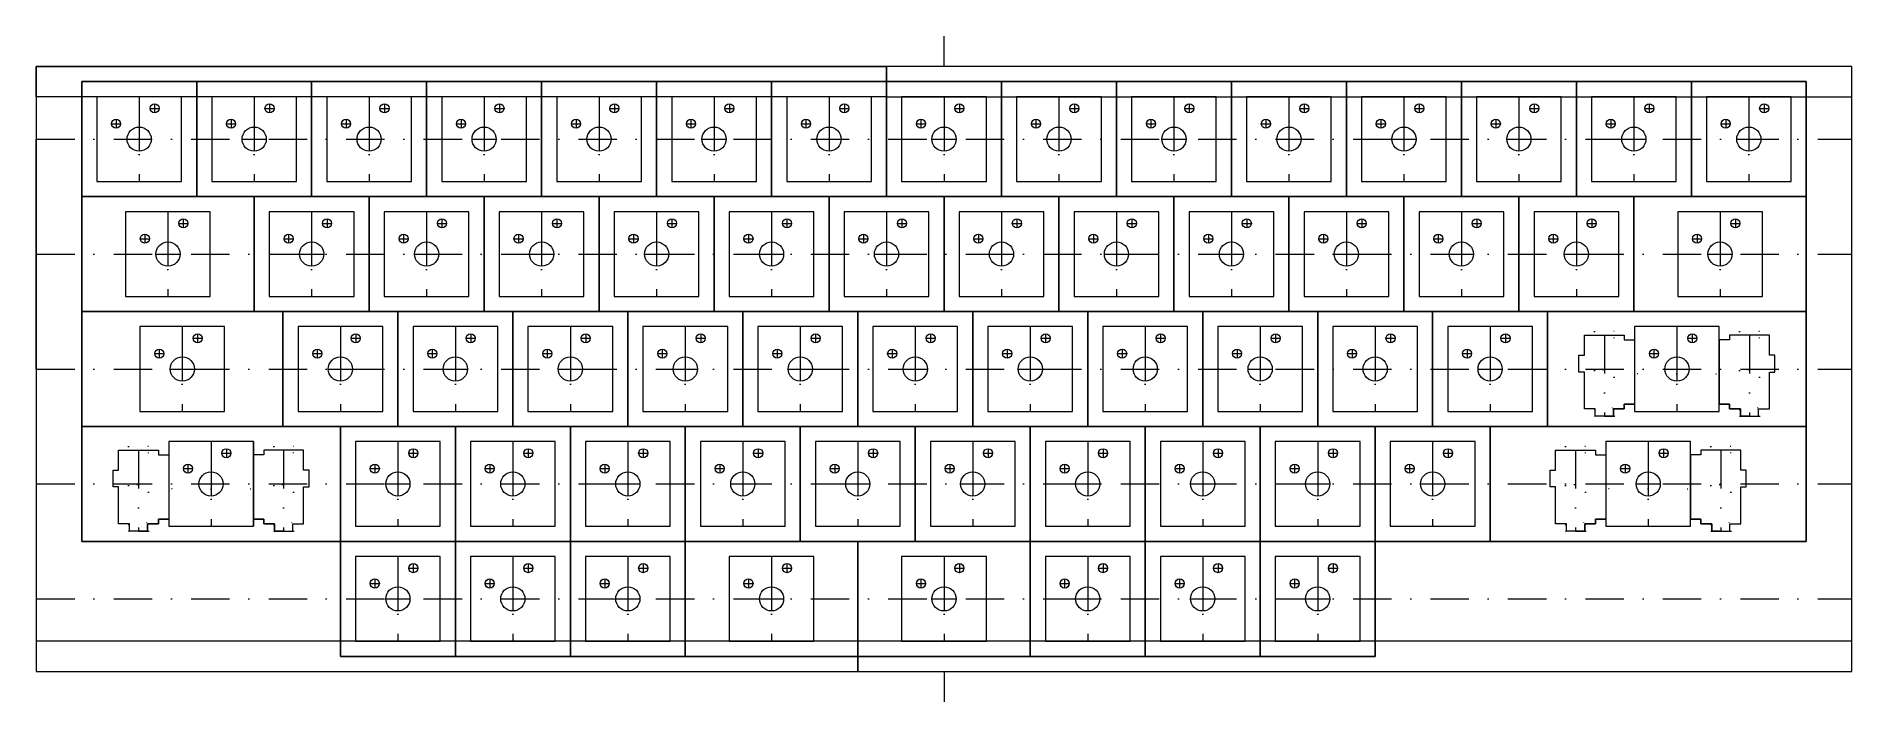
# Model space of a CAD drawing. Header units: millimetres. Extents: x 0 to 300, y -105 to 5.
import ezdxf

# ---------------------------------------------------------------- set-up
doc = ezdxf.new("R2010")
doc.units = ezdxf.units.MM
doc.linetypes.add('DASHDOT2', pattern=[12.7, 6.35, -3.175, 0, -3.175])
doc.linetypes.add('DOT', pattern=[6.35, 0, -6.35])
doc.layers.get('0').update_dxf_attribs({"linetype": 'CONTINUOUS', "lineweight": 25, "true_color": 0xffffff})
for name, color, linetype, lineweight, true_color in [('board_left', 7, 'CONTINUOUS', 13, 0xffffff), ('board_right', 7, 'CONTINUOUS', 13, 0x000000), ('keycap', 2, 'CONTINUOUS', 25, 0xffff00), ('stabilizer_cherry', 7, 'CONTINUOUS', 13, 0x000000), ('stabilizer_costar', 7, 'DOT', 5, 0x000000), ('work', 7, 'CONTINUOUS', 13, 0x000000)]:
    doc.layers.add(name, color=color, linetype=linetype, lineweight=lineweight, true_color=true_color)

msp = doc.modelspace()

# ---------------------------------------------------------------- linework, layer by layer
at = {"lineweight": 13}
for p, q in [((300, 0), (0, 0)), ((0, 0), (0, -100)), ((140.5, -12), (140.5, 0)), ((300, -100), (300, 0)), ((10, -5), (10, -19)), ((24, -5), (10, -5)), ((24, -19), (24, -5)), ((43, -5), (29, -5)), ((29, -5), (29, -19)), ((43, -19), (43, -5)), ((62, -5), (48, -5)), ((48, -5), (48, -19)), ((62, -19), (62, -5)), ((81, -5), (67, -5)), ((67, -5), (67, -19)), ((81, -19), (81, -5)), ((100, -5), (86, -5)), ((86, -5), (86, -19)), ((100, -19), (100, -5)), ((119, -5), (105, -5)), ((105, -5), (105, -19)), ((119, -19), (119, -5)), ((138, -5), (124, -5)), ((124, -5), (124, -19)), ((138, -19), (138, -5)), ((157, -5), (143, -5)), ((143, -5), (143, -19)), ((157, -19), (157, -5)), ((176, -5), (162, -5)), ((162, -5), (162, -19)), ((176, -19), (176, -5)), ((195, -5), (181, -5)), ((181, -5), (181, -19)), ((195, -19), (195, -5)), ((214, -5), (200, -5)), ((200, -5), (200, -19)), ((214, -19), (214, -5)), ((233, -5), (219, -5)), ((219, -5), (219, -19)), ((233, -19), (233, -5)), ((252, -5), (238, -5)), ((238, -5), (238, -19)), ((252, -19), (252, -5)), ((271, -5), (257, -5)), ((257, -5), (257, -19)), ((271, -19), (271, -5)), ((290, -5), (276, -5)), ((276, -5), (276, -19)), ((290, -19), (290, -5)), ((0, -31), (0, -12)), ((140.5, -12), (140.5, -21.5)), ((10, -19), (24, -19)), ((29, -19), (43, -19)), ((48, -19), (62, -19)), ((67, -19), (81, -19)), ((86, -19), (100, -19)), ((105, -19), (119, -19)), ((124, -19), (138, -19)), ((143, -19), (157, -19)), ((162, -19), (176, -19)), ((181, -19), (195, -19)), ((200, -19), (214, -19)), ((219, -19), (233, -19)), ((238, -19), (252, -19)), ((257, -19), (271, -19)), ((276, -19), (290, -19)), ((28.75, -24), (14.75, -24)), ((14.75, -24), (14.75, -38)), ((28.75, -38), (28.75, -24)), ((38.5, -24), (38.5, -38)), ((52.5, -24), (38.5, -24)), ((52.5, -38), (52.5, -24)), ((71.5, -24), (57.5, -24)), ((57.5, -24), (57.5, -38)), ((71.5, -38), (71.5, -24)), ((90.5, -24), (76.5, -24)), ((76.5, -24), (76.5, -38)), ((90.5, -38), (90.5, -24)), ((109.5, -24), (95.5, -24)), ((95.5, -24), (95.5, -38)), ((109.5, -38), (109.5, -24)), ((128.5, -24), (114.5, -24)), ((114.5, -24), (114.5, -38)), ((128.5, -38), (128.5, -24)), ((131, -21.5), (140.5, -21.5)), ((131, -21.5), (131, -31)), ((147.5, -24), (133.5, -24)), ((133.5, -24), (133.5, -38)), ((147.5, -38), (147.5, -24)), ((166.5, -24), (152.5, -24)), ((152.5, -24), (152.5, -38)), ((166.5, -38), (166.5, -24)), ((185.5, -24), (171.5, -24)), ((171.5, -24), (171.5, -38)), ((185.5, -38), (185.5, -24)), ((204.5, -24), (190.5, -24)), ((190.5, -24), (190.5, -38)), ((204.5, -38), (204.5, -24)), ((223.5, -24), (209.5, -24)), ((209.5, -24), (209.5, -38)), ((223.5, -38), (223.5, -24)), ((242.5, -24), (228.5, -24)), ((228.5, -24), (228.5, -38)), ((242.5, -38), (242.5, -24)), ((261.5, -24), (247.5, -24)), ((247.5, -24), (247.5, -38)), ((261.5, -38), (261.5, -24)), ((271.25, -24), (271.25, -38)), ((285.25, -24), (271.25, -24)), ((285.25, -38), (285.25, -24)), ((0, -50), (0, -31)), ((131, -31), (131, -40.5)), ((14.75, -38), (28.75, -38)), ((38.5, -38), (52.5, -38)), ((57.5, -38), (71.5, -38)), ((76.5, -38), (90.5, -38)), ((95.5, -38), (109.5, -38)), ((114.5, -38), (128.5, -38)), ((133.5, -38), (147.5, -38)), ((152.5, -38), (166.5, -38)), ((171.5, -38), (185.5, -38)), ((190.5, -38), (204.5, -38)), ((209.5, -38), (223.5, -38)), ((228.5, -38), (242.5, -38)), ((247.5, -38), (261.5, -38)), ((271.25, -38), (285.25, -38)), ((131, -40.5), (135.75, -40.5)), ((135.75, -40.5), (135.75, -50)), ((17.125, -43), (17.125, -57)), ((31.125, -43), (17.125, -43)), ((31.125, -57), (31.125, -43)), ((57.25, -43), (43.25, -43)), ((43.25, -43), (43.25, -57)), ((57.25, -57), (57.25, -43)), ((76.25, -43), (62.25, -43)), ((62.25, -43), (62.25, -57)), ((76.25, -57), (76.25, -43)), ((95.25, -43), (81.25, -43)), ((81.25, -43), (81.25, -57)), ((95.25, -57), (95.25, -43)), ((114.25, -43), (100.25, -43)), ((100.25, -43), (100.25, -57)), ((114.25, -57), (114.25, -43)), ((133.25, -43), (119.25, -43)), ((119.25, -43), (119.25, -57)), ((133.25, -57), (133.25, -43)), ((152.25, -43), (138.25, -43)), ((138.25, -43), (138.25, -57)), ((152.25, -57), (152.25, -43)), ((171.25, -43), (157.25, -43)), ((157.25, -43), (157.25, -57)), ((171.25, -57), (171.25, -43)), ((190.25, -43), (176.25, -43)), ((176.25, -43), (176.25, -57)), ((190.25, -57), (190.25, -43)), ((209.25, -43), (195.25, -43)), ((195.25, -43), (195.25, -57)), ((209.25, -57), (209.25, -43)), ((228.25, -43), (214.25, -43)), ((214.25, -43), (214.25, -57)), ((228.25, -57), (228.25, -43)), ((247.25, -43), (233.25, -43)), ((233.25, -43), (233.25, -57)), ((247.25, -57), (247.25, -43)), ((264.125, -43), (264.125, -57)), ((278.125, -43), (264.125, -43)), ((278.125, -57), (278.125, -43)), ((0, -50), (0, -69)), ((135.75, -50), (135.75, -59.5)), ((17.125, -57), (31.125, -57)), ((43.25, -57), (57.25, -57)), ((62.25, -57), (76.25, -57)), ((81.25, -57), (95.25, -57)), ((100.25, -57), (114.25, -57)), ((119.25, -57), (133.25, -57)), ((138.25, -57), (152.25, -57)), ((157.25, -57), (171.25, -57)), ((176.25, -57), (190.25, -57)), ((195.25, -57), (209.25, -57)), ((214.25, -57), (228.25, -57)), ((233.25, -57), (247.25, -57)), ((135.75, -59.5), (145.25, -59.5)), ((145.25, -59.5), (145.25, -69)), ((264.125, -57), (278.125, -57)), ((21.875, -62), (21.875, -76)), ((35.875, -62), (21.875, -62)), ((35.875, -76), (35.875, -62)), ((66.75, -62), (52.75, -62)), ((52.75, -62), (52.75, -76)), ((66.75, -76), (66.75, -62)), ((85.75, -62), (71.75, -62)), ((71.75, -62), (71.75, -76)), ((85.75, -76), (85.75, -62)), ((104.75, -62), (90.75, -62)), ((90.75, -62), (90.75, -76)), ((104.75, -76), (104.75, -62)), ((123.75, -62), (109.75, -62)), ((109.75, -62), (109.75, -76)), ((123.75, -76), (123.75, -62)), ((142.75, -62), (128.75, -62)), ((128.75, -62), (128.75, -76)), ((142.75, -76), (142.75, -62)), ((161.75, -62), (147.75, -62)), ((147.75, -62), (147.75, -76)), ((161.75, -76), (161.75, -62)), ((180.75, -62), (166.75, -62)), ((166.75, -62), (166.75, -76)), ((180.75, -76), (180.75, -62)), ((199.75, -62), (185.75, -62)), ((185.75, -62), (185.75, -76)), ((199.75, -76), (199.75, -62)), ((218.75, -62), (204.75, -62)), ((204.75, -62), (204.75, -76)), ((218.75, -76), (218.75, -62)), ((237.75, -62), (223.75, -62)), ((223.75, -62), (223.75, -76)), ((237.75, -76), (237.75, -62)), ((259.375, -62), (259.375, -76)), ((273.375, -62), (259.375, -62)), ((273.375, -76), (273.375, -62)), ((0, -69), (0, -88)), ((145.25, -69), (145.25, -78.5)), ((21.875, -76), (35.875, -76)), ((52.75, -76), (66.75, -76)), ((71.75, -76), (85.75, -76)), ((90.75, -76), (104.75, -76)), ((109.75, -76), (123.75, -76)), ((128.75, -76), (142.75, -76)), ((147.75, -76), (161.75, -76)), ((166.75, -76), (180.75, -76)), ((185.75, -76), (199.75, -76)), ((204.75, -76), (218.75, -76)), ((223.75, -76), (237.75, -76)), ((259.375, -76), (273.375, -76)), ((66.75, -81), (52.75, -81)), ((52.75, -81), (52.75, -95)), ((66.75, -95), (66.75, -81)), ((85.75, -81), (71.75, -81)), ((71.75, -81), (71.75, -95)), ((85.75, -95), (85.75, -81)), ((90.75, -81), (90.75, -95)), ((104.75, -81), (90.75, -81)), ((104.75, -95), (104.75, -81)), ((114.5, -81), (114.5, -95)), ((128.5, -81), (114.5, -81)), ((128.5, -95), (128.5, -81)), ((135.75, -78.5), (145.25, -78.5)), ((135.75, -88), (135.75, -78.5)), ((157, -81), (143, -81)), ((143, -81), (143, -95)), ((157, -95), (157, -81)), ((166.75, -81), (166.75, -95)), ((180.75, -81), (166.75, -81)), ((180.75, -95), (180.75, -81)), ((199.75, -81), (185.75, -81)), ((185.75, -81), (185.75, -95)), ((199.75, -95), (199.75, -81)), ((218.75, -81), (204.75, -81)), ((204.75, -81), (204.75, -95)), ((218.75, -95), (218.75, -81)), ((135.75, -88), (135.75, -100)), ((52.75, -95), (66.75, -95)), ((71.75, -95), (85.75, -95)), ((90.75, -95), (104.75, -95)), ((114.5, -95), (128.5, -95)), ((143, -95), (157, -95)), ((166.75, -95), (180.75, -95)), ((185.75, -95), (199.75, -95)), ((204.75, -95), (218.75, -95)), ((0, -100), (300, -100))]:
    msp.add_line(p, q, dxfattribs=at)
at = {"linetype": 'DASHDOT2', "lineweight": 13}
for p, q in [((17, -5), (17, -19)), ((36, -5), (36, -19)), ((55, -5), (55, -19)), ((74, -5), (74, -19)), ((93, -5), (93, -19)), ((112, -5), (112, -19)), ((131, -5), (131, -19)), ((150, -5), (150, -19)), ((169, -5), (169, -19)), ((188, -5), (188, -19)), ((207, -5), (207, -19)), ((226, -5), (226, -19)), ((245, -5), (245, -19)), ((264, -5), (264, -19)), ((283, -5), (283, -19)), ((0, -12), (300, -12)), ((21.75, -24), (21.75, -38)), ((45.5, -24), (45.5, -38)), ((64.5, -24), (64.5, -38)), ((83.5, -24), (83.5, -38)), ((102.5, -24), (102.5, -38)), ((121.5, -24), (121.5, -38)), ((140.5, -24), (140.5, -38)), ((159.5, -24), (159.5, -38)), ((178.5, -24), (178.5, -38)), ((197.5, -24), (197.5, -38)), ((216.5, -24), (216.5, -38)), ((235.5, -24), (235.5, -38)), ((254.5, -24), (254.5, -38)), ((278.25, -24), (278.25, -38)), ((0, -31), (300, -31)), ((24.125, -43), (24.125, -57)), ((50.25, -43), (50.25, -57)), ((69.25, -43), (69.25, -57)), ((88.25, -43), (88.25, -57)), ((107.25, -43), (107.25, -57)), ((126.25, -43), (126.25, -57)), ((145.25, -43), (145.25, -57)), ((164.25, -43), (164.25, -57)), ((183.25, -43), (183.25, -57)), ((202.25, -43), (202.25, -57)), ((221.25, -43), (221.25, -57)), ((240.25, -43), (240.25, -57)), ((271.125, -43), (271.125, -57)), ((0, -50), (300, -50)), ((28.875, -62), (28.875, -76)), ((59.75, -62), (59.75, -76)), ((78.75, -62), (78.75, -76)), ((97.75, -62), (97.75, -76)), ((116.75, -62), (116.75, -76)), ((135.75, -62), (135.75, -76)), ((154.75, -62), (154.75, -76)), ((173.75, -62), (173.75, -76)), ((192.75, -62), (192.75, -76)), ((211.75, -62), (211.75, -76)), ((230.75, -62), (230.75, -76)), ((266.375, -62), (266.375, -76)), ((0, -69), (300, -69)), ((59.75, -81), (59.75, -95)), ((78.75, -81), (78.75, -95)), ((97.75, -81), (97.75, -95)), ((121.5, -81), (121.5, -95)), ((150, -81), (150, -95)), ((173.75, -81), (173.75, -95)), ((192.75, -81), (192.75, -95)), ((211.75, -81), (211.75, -95)), ((0, -88), (300, -88))]:
    msp.add_line(p, q, dxfattribs=at)
at = {"layer": 'board_left'}
for p, q in [((0, 0), (140.5, 0)), ((0, -5), (0, 0)), ((140.5, 0), (140.5, -5)), ((140.5, -5), (0, -5)), ((0, -5), (0, -95)), ((24, -5), (10, -5)), ((10, -5), (10, -19)), ((24, -19), (24, -5)), ((43, -5), (29, -5)), ((29, -5), (29, -19)), ((43, -19), (43, -5)), ((62, -5), (48, -5)), ((48, -5), (48, -19)), ((62, -19), (62, -5)), ((81, -5), (67, -5)), ((67, -5), (67, -19)), ((81, -19), (81, -5)), ((100, -5), (86, -5)), ((86, -5), (86, -19)), ((100, -19), (100, -5)), ((119, -5), (105, -5)), ((105, -5), (105, -19)), ((119, -19), (119, -5)), ((138, -5), (124, -5)), ((124, -5), (124, -19)), ((138, -19), (138, -5)), ((140.5, -5), (140.5, -21.5)), ((13.19, -8.71), (13.19, -10.21)), ((18.79, -6.92), (20.29, -6.92)), ((19.54, -6.17), (19.54, -7.67)), ((32.19, -8.71), (32.19, -10.21)), ((37.79, -6.92), (39.29, -6.92)), ((38.54, -6.17), (38.54, -7.67)), ((51.19, -8.71), (51.19, -10.21)), ((56.79, -6.92), (58.29, -6.92)), ((57.54, -6.17), (57.54, -7.67)), ((70.19, -8.71), (70.19, -10.21)), ((75.79, -6.92), (77.29, -6.92)), ((76.54, -6.17), (76.54, -7.67)), ((89.19, -8.71), (89.19, -10.21)), ((94.79, -6.92), (96.29, -6.92)), ((95.54, -6.17), (95.54, -7.67)), ((108.19, -8.71), (108.19, -10.21)), ((113.79, -6.92), (115.29, -6.92)), ((114.54, -6.17), (114.54, -7.67)), ((127.19, -8.71), (127.19, -10.21)), ((132.79, -6.92), (134.29, -6.92)), ((133.54, -6.17), (133.54, -7.67)), ((12.44, -9.46), (13.94, -9.46)), ((15, -12), (19, -12)), ((17, -10), (17, -14)), ((31.44, -9.46), (32.94, -9.46)), ((34, -12), (38, -12)), ((36, -10), (36, -14)), ((50.44, -9.46), (51.94, -9.46)), ((53, -12), (57, -12)), ((55, -10), (55, -14)), ((69.44, -9.46), (70.94, -9.46)), ((72, -12), (76, -12)), ((74, -10), (74, -14)), ((88.44, -9.46), (89.94, -9.46)), ((91, -12), (95, -12)), ((93, -10), (93, -14)), ((107.44, -9.46), (108.94, -9.46)), ((110, -12), (114, -12)), ((112, -10), (112, -14)), ((126.44, -9.46), (127.94, -9.46)), ((129, -12), (133, -12)), ((131, -10), (131, -14)), ((10, -19), (24, -19)), ((29, -19), (43, -19)), ((48, -19), (62, -19)), ((67, -19), (81, -19)), ((86, -19), (100, -19)), ((105, -19), (119, -19)), ((124, -19), (138, -19)), ((28.75, -24), (14.75, -24)), ((14.75, -24), (14.75, -38)), ((28.75, -38), (28.75, -24)), ((52.5, -24), (38.5, -24)), ((38.5, -24), (38.5, -38)), ((52.5, -38), (52.5, -24)), ((71.5, -24), (57.5, -24)), ((57.5, -24), (57.5, -38)), ((71.5, -38), (71.5, -24)), ((90.5, -24), (76.5, -24)), ((76.5, -24), (76.5, -38)), ((90.5, -38), (90.5, -24)), ((109.5, -24), (95.5, -24)), ((95.5, -24), (95.5, -38)), ((109.5, -38), (109.5, -24)), ((128.5, -24), (114.5, -24)), ((114.5, -24), (114.5, -38)), ((128.5, -38), (128.5, -24)), ((140.5, -21.5), (131, -21.5)), ((131, -21.5), (131, -40.5)), ((23.54, -25.92), (25.04, -25.92)), ((24.29, -25.17), (24.29, -26.67)), ((47.29, -25.92), (48.79, -25.92)), ((48.04, -25.17), (48.04, -26.67)), ((66.29, -25.92), (67.79, -25.92)), ((67.04, -25.17), (67.04, -26.67)), ((85.29, -25.92), (86.79, -25.92)), ((86.04, -25.17), (86.04, -26.67)), ((104.29, -25.92), (105.79, -25.92)), ((105.04, -25.17), (105.04, -26.67)), ((123.29, -25.92), (124.79, -25.92)), ((124.04, -25.17), (124.04, -26.67)), ((17.19, -28.46), (18.69, -28.46)), ((17.94, -27.71), (17.94, -29.21)), ((21.75, -29), (21.75, -33)), ((40.94, -28.46), (42.44, -28.46)), ((41.69, -27.71), (41.69, -29.21)), ((45.5, -29), (45.5, -33)), ((59.94, -28.46), (61.44, -28.46)), ((60.69, -27.71), (60.69, -29.21)), ((64.5, -29), (64.5, -33)), ((78.94, -28.46), (80.44, -28.46)), ((79.69, -27.71), (79.69, -29.21)), ((83.5, -29), (83.5, -33)), ((97.94, -28.46), (99.44, -28.46)), ((98.69, -27.71), (98.69, -29.21)), ((102.5, -29), (102.5, -33)), ((116.94, -28.46), (118.44, -28.46)), ((117.69, -27.71), (117.69, -29.21)), ((121.5, -29), (121.5, -33)), ((19.75, -31), (23.75, -31)), ((43.5, -31), (47.5, -31)), ((62.5, -31), (66.5, -31)), ((81.5, -31), (85.5, -31)), ((100.5, -31), (104.5, -31)), ((119.5, -31), (123.5, -31)), ((14.75, -38), (28.75, -38)), ((38.5, -38), (52.5, -38)), ((57.5, -38), (71.5, -38)), ((76.5, -38), (90.5, -38)), ((95.5, -38), (109.5, -38)), ((114.5, -38), (128.5, -38)), ((131, -40.5), (135.75, -40.5)), ((135.75, -40.5), (135.75, -59.5)), ((31.125, -43), (17.125, -43)), ((17.125, -43), (17.125, -57)), ((25.915, -44.92), (27.415, -44.92)), ((26.665, -44.17), (26.665, -45.67)), ((31.125, -57), (31.125, -43)), ((57.25, -43), (43.25, -43)), ((43.25, -43), (43.25, -57)), ((52.04, -44.92), (53.54, -44.92)), ((52.79, -44.17), (52.79, -45.67)), ((57.25, -57), (57.25, -43)), ((76.25, -43), (62.25, -43)), ((62.25, -43), (62.25, -57)), ((71.04, -44.92), (72.54, -44.92)), ((71.79, -44.17), (71.79, -45.67)), ((76.25, -57), (76.25, -43)), ((95.25, -43), (81.25, -43)), ((81.25, -43), (81.25, -57)), ((90.04, -44.92), (91.54, -44.92)), ((90.79, -44.17), (90.79, -45.67)), ((95.25, -57), (95.25, -43)), ((114.25, -43), (100.25, -43)), ((100.25, -43), (100.25, -57)), ((109.04, -44.92), (110.54, -44.92)), ((109.79, -44.17), (109.79, -45.67)), ((114.25, -57), (114.25, -43)), ((133.25, -43), (119.25, -43)), ((119.25, -43), (119.25, -57)), ((128.04, -44.92), (129.54, -44.92)), ((128.79, -44.17), (128.79, -45.67)), ((133.25, -57), (133.25, -43)), ((17.125, -45.2), (17.125, -55.8)), ((19.565, -47.46), (21.065, -47.46)), ((20.315, -46.71), (20.315, -48.21)), ((24.125, -48), (24.125, -52)), ((31.125, -55.8), (31.125, -45.2)), ((45.69, -47.46), (47.19, -47.46)), ((46.44, -46.71), (46.44, -48.21)), ((50.25, -48), (50.25, -52)), ((64.69, -47.46), (66.19, -47.46)), ((65.44, -46.71), (65.44, -48.21)), ((69.25, -48), (69.25, -52)), ((83.69, -47.46), (85.19, -47.46)), ((84.44, -46.71), (84.44, -48.21)), ((88.25, -48), (88.25, -52)), ((102.69, -47.46), (104.19, -47.46)), ((103.44, -46.71), (103.44, -48.21)), ((107.25, -48), (107.25, -52)), ((121.69, -47.46), (123.19, -47.46)), ((122.44, -46.71), (122.44, -48.21)), ((126.25, -48), (126.25, -52)), ((22.125, -50), (26.125, -50)), ((48.25, -50), (52.25, -50)), ((67.25, -50), (71.25, -50)), ((86.25, -50), (90.25, -50)), ((105.25, -50), (109.25, -50)), ((124.25, -50), (128.25, -50)), ((17.125, -57), (31.125, -57)), ((43.25, -57), (57.25, -57)), ((62.25, -57), (76.25, -57)), ((81.25, -57), (95.25, -57)), ((100.25, -57), (114.25, -57)), ((119.25, -57), (133.25, -57)), ((135.75, -59.5), (145.25, -59.5)), ((145.25, -59.5), (145.25, -78.5)), ((35.875, -62), (21.875, -62)), ((21.875, -62), (21.875, -76)), ((35.875, -62), (35.875, -76)), ((66.75, -62), (52.75, -62)), ((52.75, -62), (52.75, -76)), ((66.75, -76), (66.75, -62)), ((85.75, -62), (71.75, -62)), ((71.75, -62), (71.75, -76)), ((85.75, -76), (85.75, -62)), ((104.75, -62), (90.75, -62)), ((90.75, -62), (90.75, -76)), ((104.75, -76), (104.75, -62)), ((123.75, -62), (109.75, -62)), ((109.75, -62), (109.75, -76)), ((123.75, -76), (123.75, -62)), ((142.75, -62), (128.75, -62)), ((128.75, -62), (128.75, -76)), ((142.75, -76), (142.75, -62)), ((13.575, -66.7), (13.575, -63.4)), ((13.575, -63.4), (20.175, -63.4)), ((20.175, -63.4), (20.175, -64.2)), ((20.175, -64.2), (21.875, -64.2)), ((21.875, -64.2), (21.875, -74.8)), ((25.065, -65.71), (25.065, -67.21)), ((30.665, -63.92), (32.165, -63.92)), ((31.415, -63.17), (31.415, -64.67)), ((35.875, -64.2), (35.875, -74.8)), ((37.575, -64.2), (35.875, -64.2)), ((44.175, -63.4), (37.575, -63.4)), ((37.575, -63.4), (37.575, -64.2)), ((44.175, -66.7), (44.175, -63.4)), ((55.94, -65.71), (55.94, -67.21)), ((61.54, -63.92), (63.04, -63.92)), ((62.29, -63.17), (62.29, -64.67)), ((74.94, -65.71), (74.94, -67.21)), ((80.54, -63.92), (82.04, -63.92)), ((81.29, -63.17), (81.29, -64.67)), ((93.94, -65.71), (93.94, -67.21)), ((99.54, -63.92), (101.04, -63.92)), ((100.29, -63.17), (100.29, -64.67)), ((112.94, -65.71), (112.94, -67.21)), ((118.54, -63.92), (120.04, -63.92)), ((119.29, -63.17), (119.29, -64.67)), ((131.94, -65.71), (131.94, -67.21)), ((137.54, -63.92), (139.04, -63.92)), ((138.29, -63.17), (138.29, -64.67)), ((12.675, -69.5), (12.675, -66.7)), ((12.675, -66.7), (13.575, -66.7)), ((24.315, -66.46), (25.815, -66.46)), ((26.875, -69), (30.875, -69)), ((28.875, -67), (28.875, -71)), ((45.075, -66.7), (44.175, -66.7)), ((45.075, -69.5), (45.075, -66.7)), ((55.19, -66.46), (56.69, -66.46)), ((57.75, -69), (61.75, -69)), ((59.75, -67), (59.75, -71)), ((74.19, -66.46), (75.69, -66.46)), ((76.75, -69), (80.75, -69)), ((78.75, -67), (78.75, -71)), ((93.19, -66.46), (94.69, -66.46)), ((95.75, -69), (99.75, -69)), ((97.75, -67), (97.75, -71)), ((112.19, -66.46), (113.69, -66.46)), ((114.75, -69), (118.75, -69)), ((116.75, -67), (116.75, -71)), ((131.19, -66.46), (132.69, -66.46)), ((133.75, -69), (137.75, -69)), ((135.75, -67), (135.75, -71)), ((13.575, -69.5), (12.675, -69.5)), ((13.575, -75.6), (13.575, -69.5)), ((44.175, -75.6), (44.175, -69.5)), ((44.175, -69.5), (45.075, -69.5)), ((21.875, -74.8), (20.175, -74.8)), ((20.175, -74.8), (20.175, -75.6)), ((35.875, -74.8), (37.575, -74.8)), ((37.575, -74.8), (37.575, -75.6)), ((15.375, -75.6), (13.575, -75.6)), ((15.375, -76.8), (15.375, -75.6)), ((18.375, -76.8), (15.375, -76.8)), ((20.175, -75.6), (18.375, -75.6)), ((18.375, -75.6), (18.375, -76.8)), ((21.875, -76), (35.875, -76)), ((37.575, -75.6), (39.375, -75.6)), ((39.375, -75.6), (39.375, -76.8)), ((39.375, -76.8), (42.375, -76.8)), ((42.375, -76.8), (42.375, -75.6)), ((42.375, -75.6), (44.175, -75.6)), ((52.75, -76), (66.75, -76)), ((71.75, -76), (85.75, -76)), ((90.75, -76), (104.75, -76)), ((109.75, -76), (123.75, -76)), ((128.75, -76), (142.75, -76)), ((66.75, -81), (52.75, -81)), ((52.75, -81), (52.75, -95)), ((66.75, -95), (66.75, -81)), ((85.75, -81), (71.75, -81)), ((71.75, -81), (71.75, -95)), ((85.75, -95), (85.75, -81)), ((104.75, -81), (90.75, -81)), ((90.75, -81), (90.75, -95)), ((104.75, -95), (104.75, -81)), ((128.5, -81), (114.5, -81)), ((114.5, -81), (114.5, -95)), ((128.5, -95), (128.5, -81)), ((145.25, -78.5), (135.75, -78.5)), ((135.75, -78.5), (135.75, -95)), ((61.54, -82.92), (63.04, -82.92)), ((62.29, -82.17), (62.29, -83.67)), ((80.54, -82.92), (82.04, -82.92)), ((81.29, -82.17), (81.29, -83.67)), ((99.54, -82.92), (101.04, -82.92)), ((100.29, -82.17), (100.29, -83.67)), ((123.29, -82.92), (124.79, -82.92)), ((124.04, -82.17), (124.04, -83.67)), ((55.19, -85.46), (56.69, -85.46)), ((55.94, -84.71), (55.94, -86.21)), ((59.75, -86), (59.75, -90)), ((74.19, -85.46), (75.69, -85.46)), ((74.94, -84.71), (74.94, -86.21)), ((78.75, -86), (78.75, -90)), ((93.19, -85.46), (94.69, -85.46)), ((93.94, -84.71), (93.94, -86.21)), ((97.75, -86), (97.75, -90)), ((116.94, -85.46), (118.44, -85.46)), ((117.69, -84.71), (117.69, -86.21)), ((121.5, -86), (121.5, -90)), ((57.75, -88), (61.75, -88)), ((76.75, -88), (80.75, -88)), ((95.75, -88), (99.75, -88)), ((119.5, -88), (123.5, -88)), ((0, -95), (0, -100)), ((135.75, -95), (0, -95)), ((52.75, -95), (66.75, -95)), ((71.75, -95), (85.75, -95)), ((90.75, -95), (104.75, -95)), ((114.5, -95), (128.5, -95)), ((135.75, -100), (135.75, -95)), ((0, -100), (135.75, -100))]:
    msp.add_line(p, q, dxfattribs=at)
for centre, radius in [((13.19, -9.46), 0.75), ((19.54, -6.92), 0.75), ((32.19, -9.46), 0.75), ((38.54, -6.92), 0.75), ((51.19, -9.46), 0.75), ((57.54, -6.92), 0.75), ((70.19, -9.46), 0.75), ((76.54, -6.92), 0.75), ((89.19, -9.46), 0.75), ((95.54, -6.92), 0.75), ((108.19, -9.46), 0.75), ((114.54, -6.92), 0.75), ((127.19, -9.46), 0.75), ((133.54, -6.92), 0.75), ((17, -12), 2), ((36, -12), 2), ((55, -12), 2), ((74, -12), 2), ((93, -12), 2), ((112, -12), 2), ((131, -12), 2), ((24.29, -25.92), 0.75), ((48.04, -25.92), 0.75), ((67.04, -25.92), 0.75), ((86.04, -25.92), 0.75), ((105.04, -25.92), 0.75), ((124.04, -25.92), 0.75), ((17.94, -28.46), 0.75), ((21.75, -31), 2), ((41.69, -28.46), 0.75), ((45.5, -31), 2), ((60.69, -28.46), 0.75), ((64.5, -31), 2), ((79.69, -28.46), 0.75), ((83.5, -31), 2), ((98.69, -28.46), 0.75), ((102.5, -31), 2), ((117.69, -28.46), 0.75), ((121.5, -31), 2), ((26.665, -44.92), 0.75), ((52.79, -44.92), 0.75), ((71.79, -44.92), 0.75), ((90.79, -44.92), 0.75), ((109.79, -44.92), 0.75), ((128.79, -44.92), 0.75), ((20.315, -47.46), 0.75), ((24.125, -50), 2), ((46.44, -47.46), 0.75), ((50.25, -50), 2), ((65.44, -47.46), 0.75), ((69.25, -50), 2), ((84.44, -47.46), 0.75), ((88.25, -50), 2), ((103.44, -47.46), 0.75), ((107.25, -50), 2), ((122.44, -47.46), 0.75), ((126.25, -50), 2), ((25.065, -66.46), 0.75), ((31.415, -63.92), 0.75), ((55.94, -66.46), 0.75), ((62.29, -63.92), 0.75), ((74.94, -66.46), 0.75), ((81.29, -63.92), 0.75), ((93.94, -66.46), 0.75), ((100.29, -63.92), 0.75), ((112.94, -66.46), 0.75), ((119.29, -63.92), 0.75), ((131.94, -66.46), 0.75), ((138.29, -63.92), 0.75), ((28.875, -69), 2), ((59.75, -69), 2), ((78.75, -69), 2), ((97.75, -69), 2), ((116.75, -69), 2), ((135.75, -69), 2), ((62.29, -82.92), 0.75), ((81.29, -82.92), 0.75), ((100.29, -82.92), 0.75), ((124.04, -82.92), 0.75), ((55.94, -85.46), 0.75), ((59.75, -88), 2), ((74.94, -85.46), 0.75), ((78.75, -88), 2), ((93.94, -85.46), 0.75), ((97.75, -88), 2), ((117.69, -85.46), 0.75), ((121.5, -88), 2)]:
    msp.add_circle(centre, radius, dxfattribs=at)
at = {"layer": 'board_right'}
for p, q in [((140.5, 0), (140.5, -5)), ((300, 0), (140.5, 0)), ((300, -5), (300, 0)), ((140.5, -5), (140.5, -21.5)), ((140.5, -5), (300, -5)), ((157, -5), (143, -5)), ((143, -5), (143, -19)), ((157, -19), (157, -5)), ((176, -5), (162, -5)), ((162, -5), (162, -19)), ((176, -19), (176, -5)), ((195, -5), (181, -5)), ((181, -5), (181, -19)), ((195, -19), (195, -5)), ((214, -5), (200, -5)), ((200, -5), (200, -19)), ((214, -19), (214, -5)), ((233, -5), (219, -5)), ((219, -5), (219, -19)), ((233, -19), (233, -5)), ((252, -5), (238, -5)), ((238, -5), (238, -19)), ((252, -19), (252, -5)), ((271, -5), (257, -5)), ((257, -5), (257, -19)), ((271, -19), (271, -5)), ((290, -5), (276, -5)), ((276, -5), (276, -19)), ((290, -19), (290, -5)), ((300, -95), (300, -5)), ((146.19, -8.71), (146.19, -10.21)), ((151.79, -6.92), (153.29, -6.92)), ((152.54, -6.17), (152.54, -7.67)), ((165.19, -8.71), (165.19, -10.21)), ((170.79, -6.92), (172.29, -6.92)), ((171.54, -6.17), (171.54, -7.67)), ((184.19, -8.71), (184.19, -10.21)), ((189.79, -6.92), (191.29, -6.92)), ((190.54, -6.17), (190.54, -7.67)), ((203.19, -8.71), (203.19, -10.21)), ((208.79, -6.92), (210.29, -6.92)), ((209.54, -6.17), (209.54, -7.67)), ((222.19, -8.71), (222.19, -10.21)), ((227.79, -6.92), (229.29, -6.92)), ((228.54, -6.17), (228.54, -7.67)), ((241.19, -8.71), (241.19, -10.21)), ((246.79, -6.92), (248.29, -6.92)), ((247.54, -6.17), (247.54, -7.67)), ((260.19, -8.71), (260.19, -10.21)), ((265.79, -6.92), (267.29, -6.92)), ((266.54, -6.17), (266.54, -7.67)), ((279.19, -8.71), (279.19, -10.21)), ((284.79, -6.92), (286.29, -6.92)), ((285.54, -6.17), (285.54, -7.67)), ((145.44, -9.46), (146.94, -9.46)), ((148, -12), (152, -12)), ((150, -10), (150, -14)), ((164.44, -9.46), (165.94, -9.46)), ((167, -12), (171, -12)), ((169, -10), (169, -14)), ((183.44, -9.46), (184.94, -9.46)), ((186, -12), (190, -12)), ((188, -10), (188, -14)), ((202.44, -9.46), (203.94, -9.46)), ((205, -12), (209, -12)), ((207, -10), (207, -14)), ((221.44, -9.46), (222.94, -9.46)), ((224, -12), (228, -12)), ((226, -10), (226, -14)), ((240.44, -9.46), (241.94, -9.46)), ((243, -12), (247, -12)), ((245, -10), (245, -14)), ((259.44, -9.46), (260.94, -9.46)), ((262, -12), (266, -12)), ((264, -10), (264, -14)), ((278.44, -9.46), (279.94, -9.46)), ((281, -12), (285, -12)), ((283, -10), (283, -14)), ((143, -19), (157, -19)), ((162, -19), (176, -19)), ((181, -19), (195, -19)), ((200, -19), (214, -19)), ((219, -19), (233, -19)), ((238, -19), (252, -19)), ((257, -19), (271, -19)), ((276, -19), (290, -19)), ((140.5, -21.5), (131, -21.5)), ((131, -21.5), (131, -40.5)), ((147.5, -24), (133.5, -24)), ((133.5, -24), (133.5, -38)), ((147.5, -38), (147.5, -24)), ((166.5, -24), (152.5, -24)), ((152.5, -24), (152.5, -38)), ((166.5, -38), (166.5, -24)), ((185.5, -24), (171.5, -24)), ((171.5, -24), (171.5, -38)), ((185.5, -38), (185.5, -24)), ((204.5, -24), (190.5, -24)), ((190.5, -24), (190.5, -38)), ((204.5, -38), (204.5, -24)), ((223.5, -24), (209.5, -24)), ((209.5, -24), (209.5, -38)), ((223.5, -38), (223.5, -24)), ((242.5, -24), (228.5, -24)), ((228.5, -24), (228.5, -38)), ((242.5, -38), (242.5, -24)), ((261.5, -24), (247.5, -24)), ((247.5, -24), (247.5, -38)), ((261.5, -38), (261.5, -24)), ((285.25, -24), (271.25, -24)), ((271.25, -24), (271.25, -38)), ((285.25, -38), (285.25, -24)), ((142.29, -25.92), (143.79, -25.92)), ((143.04, -25.17), (143.04, -26.67)), ((161.29, -25.92), (162.79, -25.92)), ((162.04, -25.17), (162.04, -26.67)), ((180.29, -25.92), (181.79, -25.92)), ((181.04, -25.17), (181.04, -26.67)), ((199.29, -25.92), (200.79, -25.92)), ((200.04, -25.17), (200.04, -26.67)), ((218.29, -25.92), (219.79, -25.92)), ((219.04, -25.17), (219.04, -26.67)), ((237.29, -25.92), (238.79, -25.92)), ((238.04, -25.17), (238.04, -26.67)), ((256.29, -25.92), (257.79, -25.92)), ((257.04, -25.17), (257.04, -26.67)), ((280.04, -25.92), (281.54, -25.92)), ((280.79, -25.17), (280.79, -26.67)), ((135.94, -28.46), (137.44, -28.46)), ((136.69, -27.71), (136.69, -29.21)), ((140.5, -29), (140.5, -33)), ((154.94, -28.46), (156.44, -28.46)), ((155.69, -27.71), (155.69, -29.21)), ((159.5, -29), (159.5, -33)), ((173.94, -28.46), (175.44, -28.46)), ((174.69, -27.71), (174.69, -29.21)), ((178.5, -29), (178.5, -33)), ((192.94, -28.46), (194.44, -28.46)), ((193.69, -27.71), (193.69, -29.21)), ((197.5, -29), (197.5, -33)), ((211.94, -28.46), (213.44, -28.46)), ((212.69, -27.71), (212.69, -29.21)), ((216.5, -29), (216.5, -33)), ((230.94, -28.46), (232.44, -28.46)), ((231.69, -27.71), (231.69, -29.21)), ((235.5, -29), (235.5, -33)), ((249.94, -28.46), (251.44, -28.46)), ((250.69, -27.71), (250.69, -29.21)), ((254.5, -29), (254.5, -33)), ((273.69, -28.46), (275.19, -28.46)), ((274.44, -27.71), (274.44, -29.21)), ((278.25, -29), (278.25, -33)), ((138.5, -31), (142.5, -31)), ((157.5, -31), (161.5, -31)), ((176.5, -31), (180.5, -31)), ((195.5, -31), (199.5, -31)), ((214.5, -31), (218.5, -31)), ((233.5, -31), (237.5, -31)), ((252.5, -31), (256.5, -31)), ((276.25, -31), (280.25, -31)), ((133.5, -38), (147.5, -38)), ((152.5, -38), (166.5, -38)), ((171.5, -38), (185.5, -38)), ((190.5, -38), (204.5, -38)), ((209.5, -38), (223.5, -38)), ((228.5, -38), (242.5, -38)), ((247.5, -38), (261.5, -38)), ((271.25, -38), (285.25, -38)), ((131, -40.5), (135.75, -40.5)), ((135.75, -40.5), (135.75, -59.5)), ((152.25, -43), (138.25, -43)), ((138.25, -43), (138.25, -57)), ((147.04, -44.92), (148.54, -44.92)), ((147.79, -44.17), (147.79, -45.67)), ((152.25, -57), (152.25, -43)), ((171.25, -43), (157.25, -43)), ((157.25, -43), (157.25, -57)), ((166.04, -44.92), (167.54, -44.92)), ((166.79, -44.17), (166.79, -45.67)), ((171.25, -57), (171.25, -43)), ((190.25, -43), (176.25, -43)), ((176.25, -43), (176.25, -57)), ((185.04, -44.92), (186.54, -44.92)), ((185.79, -44.17), (185.79, -45.67)), ((190.25, -57), (190.25, -43)), ((209.25, -43), (195.25, -43)), ((195.25, -43), (195.25, -57)), ((204.04, -44.92), (205.54, -44.92)), ((204.79, -44.17), (204.79, -45.67)), ((209.25, -57), (209.25, -43)), ((228.25, -43), (214.25, -43)), ((214.25, -43), (214.25, -57)), ((223.04, -44.92), (224.54, -44.92)), ((223.79, -44.17), (223.79, -45.67)), ((228.25, -57), (228.25, -43)), ((247.25, -43), (233.25, -43)), ((233.25, -43), (233.25, -57)), ((242.04, -44.92), (243.54, -44.92)), ((242.79, -44.17), (242.79, -45.67)), ((247.25, -57), (247.25, -43)), ((255.825, -47.7), (255.825, -44.4)), ((255.825, -44.4), (262.425, -44.4)), ((262.425, -44.4), (262.425, -45.2)), ((264.125, -43), (264.125, -57)), ((278.125, -43), (264.125, -43)), ((272.915, -44.92), (274.415, -44.92)), ((273.665, -44.17), (273.665, -45.67)), ((278.125, -57), (278.125, -43)), ((286.425, -44.4), (279.825, -44.4)), ((279.825, -44.4), (279.825, -45.2)), ((286.425, -47.7), (286.425, -44.4)), ((140.69, -47.46), (142.19, -47.46)), ((141.44, -46.71), (141.44, -48.21)), ((145.25, -48), (145.25, -52)), ((159.69, -47.46), (161.19, -47.46)), ((160.44, -46.71), (160.44, -48.21)), ((164.25, -48), (164.25, -52)), ((178.69, -47.46), (180.19, -47.46)), ((179.44, -46.71), (179.44, -48.21)), ((183.25, -48), (183.25, -52)), ((197.69, -47.46), (199.19, -47.46)), ((198.44, -46.71), (198.44, -48.21)), ((202.25, -48), (202.25, -52)), ((216.69, -47.46), (218.19, -47.46)), ((217.44, -46.71), (217.44, -48.21)), ((221.25, -48), (221.25, -52)), ((235.69, -47.46), (237.19, -47.46)), ((236.44, -46.71), (236.44, -48.21)), ((240.25, -48), (240.25, -52)), ((254.925, -50.5), (254.925, -47.7)), ((254.925, -47.7), (255.825, -47.7)), ((262.425, -45.2), (264.125, -45.2)), ((264.125, -45.2), (264.125, -55.8)), ((266.565, -47.46), (268.065, -47.46)), ((267.315, -46.71), (267.315, -48.21)), ((278.125, -45.2), (278.125, -55.8)), ((279.825, -45.2), (278.125, -45.2)), ((287.325, -47.7), (286.425, -47.7)), ((287.325, -50.5), (287.325, -47.7)), ((143.25, -50), (147.25, -50)), ((162.25, -50), (166.25, -50)), ((181.25, -50), (185.25, -50)), ((200.25, -50), (204.25, -50)), ((219.25, -50), (223.25, -50)), ((238.25, -50), (242.25, -50)), ((255.825, -50.5), (254.925, -50.5)), ((255.825, -56.6), (255.825, -50.5)), ((269.125, -50), (273.125, -50)), ((271.125, -48), (271.125, -52)), ((286.425, -56.6), (286.425, -50.5)), ((286.425, -50.5), (287.325, -50.5)), ((138.25, -57), (152.25, -57)), ((157.25, -57), (171.25, -57)), ((176.25, -57), (190.25, -57)), ((195.25, -57), (209.25, -57)), ((214.25, -57), (228.25, -57)), ((233.25, -57), (247.25, -57)), ((257.625, -56.6), (255.825, -56.6)), ((257.625, -57.8), (257.625, -56.6)), ((262.425, -56.6), (260.625, -56.6)), ((260.625, -56.6), (260.625, -57.8)), ((264.125, -55.8), (262.425, -55.8)), ((262.425, -55.8), (262.425, -56.6)), ((278.125, -55.8), (279.825, -55.8)), ((279.825, -55.8), (279.825, -56.6)), ((279.825, -56.6), (281.625, -56.6)), ((281.625, -56.6), (281.625, -57.8)), ((284.625, -57.8), (284.625, -56.6)), ((284.625, -56.6), (286.425, -56.6)), ((135.75, -59.5), (145.25, -59.5)), ((145.25, -59.5), (145.25, -78.5)), ((260.625, -57.8), (257.625, -57.8)), ((264.125, -57), (278.125, -57)), ((281.625, -57.8), (284.625, -57.8)), ((161.75, -62), (147.75, -62)), ((147.75, -62), (147.75, -76)), ((161.75, -76), (161.75, -62)), ((180.75, -62), (166.75, -62)), ((166.75, -62), (166.75, -76)), ((180.75, -76), (180.75, -62)), ((199.75, -62), (185.75, -62)), ((185.75, -62), (185.75, -76)), ((199.75, -76), (199.75, -62)), ((218.75, -62), (204.75, -62)), ((204.75, -62), (204.75, -76)), ((218.75, -76), (218.75, -62)), ((237.75, -62), (223.75, -62)), ((223.75, -62), (223.75, -76)), ((237.75, -76), (237.75, -62)), ((259.375, -62), (259.375, -76)), ((273.375, -62), (259.375, -62)), ((273.375, -76), (273.375, -62)), ((150.94, -65.71), (150.94, -67.21)), ((156.54, -63.92), (158.04, -63.92)), ((157.29, -63.17), (157.29, -64.67)), ((169.94, -65.71), (169.94, -67.21)), ((175.54, -63.92), (177.04, -63.92)), ((176.29, -63.17), (176.29, -64.67)), ((188.94, -65.71), (188.94, -67.21)), ((194.54, -63.92), (196.04, -63.92)), ((195.29, -63.17), (195.29, -64.67)), ((207.94, -65.71), (207.94, -67.21)), ((213.54, -63.92), (215.04, -63.92)), ((214.29, -63.17), (214.29, -64.67)), ((226.94, -65.71), (226.94, -67.21)), ((232.54, -63.92), (234.04, -63.92)), ((233.29, -63.17), (233.29, -64.67)), ((251.075, -66.7), (251.075, -63.4)), ((251.075, -63.4), (257.675, -63.4)), ((257.675, -63.4), (257.675, -64.2)), ((257.675, -64.2), (259.375, -64.2)), ((259.375, -64.2), (259.375, -74.8)), ((262.565, -65.71), (262.565, -67.21)), ((268.165, -63.92), (269.665, -63.92)), ((268.915, -63.17), (268.915, -64.67)), ((273.375, -64.2), (273.375, -74.8)), ((275.075, -64.2), (273.375, -64.2)), ((281.675, -63.4), (275.075, -63.4)), ((275.075, -63.4), (275.075, -64.2)), ((281.675, -66.7), (281.675, -63.4)), ((150.19, -66.46), (151.69, -66.46)), ((152.75, -69), (156.75, -69)), ((154.75, -67), (154.75, -71)), ((169.19, -66.46), (170.69, -66.46)), ((171.75, -69), (175.75, -69)), ((173.75, -67), (173.75, -71)), ((188.19, -66.46), (189.69, -66.46)), ((190.75, -69), (194.75, -69)), ((192.75, -67), (192.75, -71)), ((207.19, -66.46), (208.69, -66.46)), ((209.75, -69), (213.75, -69)), ((211.75, -67), (211.75, -71)), ((226.19, -66.46), (227.69, -66.46)), ((228.75, -69), (232.75, -69)), ((230.75, -67), (230.75, -71)), ((250.175, -69.5), (250.175, -66.7)), ((250.175, -66.7), (251.075, -66.7)), ((261.815, -66.46), (263.315, -66.46)), ((266.375, -67), (266.375, -71)), ((282.575, -66.7), (281.675, -66.7)), ((282.575, -69.5), (282.575, -66.7)), ((251.075, -69.5), (250.175, -69.5)), ((251.075, -75.6), (251.075, -69.5)), ((264.375, -69), (268.375, -69)), ((281.675, -75.6), (281.675, -69.5)), ((281.675, -69.5), (282.575, -69.5)), ((259.375, -74.8), (257.675, -74.8)), ((257.675, -74.8), (257.675, -75.6)), ((273.375, -74.8), (275.075, -74.8)), ((275.075, -74.8), (275.075, -75.6)), ((147.75, -76), (161.75, -76)), ((166.75, -76), (180.75, -76)), ((185.75, -76), (199.75, -76)), ((204.75, -76), (218.75, -76)), ((223.75, -76), (237.75, -76)), ((252.875, -75.6), (251.075, -75.6)), ((252.875, -76.8), (252.875, -75.6)), ((255.875, -76.8), (252.875, -76.8)), ((257.675, -75.6), (255.875, -75.6)), ((255.875, -75.6), (255.875, -76.8)), ((259.375, -76), (273.375, -76)), ((275.075, -75.6), (276.875, -75.6)), ((276.875, -75.6), (276.875, -76.8)), ((276.875, -76.8), (279.875, -76.8)), ((279.875, -76.8), (279.875, -75.6)), ((279.875, -75.6), (281.675, -75.6)), ((145.25, -78.5), (135.75, -78.5)), ((135.75, -78.5), (135.75, -95)), ((157, -81), (143, -81)), ((143, -81), (143, -95)), ((157, -95), (157, -81)), ((180.75, -81), (166.75, -81)), ((166.75, -81), (166.75, -95)), ((180.75, -95), (180.75, -81)), ((199.75, -81), (185.75, -81)), ((185.75, -81), (185.75, -95)), ((199.75, -95), (199.75, -81)), ((218.75, -81), (204.75, -81)), ((204.75, -81), (204.75, -95)), ((218.75, -95), (218.75, -81)), ((151.79, -82.92), (153.29, -82.92)), ((152.54, -82.17), (152.54, -83.67)), ((175.54, -82.92), (177.04, -82.92)), ((176.29, -82.17), (176.29, -83.67)), ((194.54, -82.92), (196.04, -82.92)), ((195.29, -82.17), (195.29, -83.67)), ((213.54, -82.92), (215.04, -82.92)), ((214.29, -82.17), (214.29, -83.67)), ((145.44, -85.46), (146.94, -85.46)), ((146.19, -84.71), (146.19, -86.21)), ((150, -86), (150, -90)), ((169.19, -85.46), (170.69, -85.46)), ((169.94, -84.71), (169.94, -86.21)), ((173.75, -86), (173.75, -90)), ((188.19, -85.46), (189.69, -85.46)), ((188.94, -84.71), (188.94, -86.21)), ((192.75, -86), (192.75, -90)), ((207.19, -85.46), (208.69, -85.46)), ((207.94, -84.71), (207.94, -86.21)), ((211.75, -86), (211.75, -90)), ((148, -88), (152, -88)), ((171.75, -88), (175.75, -88)), ((190.75, -88), (194.75, -88)), ((209.75, -88), (213.75, -88)), ((135.75, -95), (135.75, -100)), ((300, -95), (135.75, -95)), ((143, -95), (157, -95)), ((166.75, -95), (180.75, -95)), ((185.75, -95), (199.75, -95)), ((204.75, -95), (218.75, -95)), ((300, -100), (300, -95)), ((135.75, -100), (300, -100))]:
    msp.add_line(p, q, dxfattribs=at)
for centre, radius in [((146.19, -9.46), 0.75), ((152.54, -6.92), 0.75), ((165.19, -9.46), 0.75), ((171.54, -6.92), 0.75), ((184.19, -9.46), 0.75), ((190.54, -6.92), 0.75), ((203.19, -9.46), 0.75), ((209.54, -6.92), 0.75), ((222.19, -9.46), 0.75), ((228.54, -6.92), 0.75), ((241.19, -9.46), 0.75), ((247.54, -6.92), 0.75), ((260.19, -9.46), 0.75), ((266.54, -6.92), 0.75), ((279.19, -9.46), 0.75), ((285.54, -6.92), 0.75), ((150, -12), 2), ((169, -12), 2), ((188, -12), 2), ((207, -12), 2), ((226, -12), 2), ((245, -12), 2), ((264, -12), 2), ((283, -12), 2), ((143.04, -25.92), 0.75), ((162.04, -25.92), 0.75), ((181.04, -25.92), 0.75), ((200.04, -25.92), 0.75), ((219.04, -25.92), 0.75), ((238.04, -25.92), 0.75), ((257.04, -25.92), 0.75), ((280.79, -25.92), 0.75), ((136.69, -28.46), 0.75), ((140.5, -31), 2), ((155.69, -28.46), 0.75), ((159.5, -31), 2), ((174.69, -28.46), 0.75), ((178.5, -31), 2), ((193.69, -28.46), 0.75), ((197.5, -31), 2), ((212.69, -28.46), 0.75), ((216.5, -31), 2), ((231.69, -28.46), 0.75), ((235.5, -31), 2), ((250.69, -28.46), 0.75), ((254.5, -31), 2), ((274.44, -28.46), 0.75), ((278.25, -31), 2), ((147.79, -44.92), 0.75), ((166.79, -44.92), 0.75), ((185.79, -44.92), 0.75), ((204.79, -44.92), 0.75), ((223.79, -44.92), 0.75), ((242.79, -44.92), 0.75), ((273.665, -44.92), 0.75), ((141.44, -47.46), 0.75), ((145.25, -50), 2), ((160.44, -47.46), 0.75), ((164.25, -50), 2), ((179.44, -47.46), 0.75), ((183.25, -50), 2), ((198.44, -47.46), 0.75), ((202.25, -50), 2), ((217.44, -47.46), 0.75), ((221.25, -50), 2), ((236.44, -47.46), 0.75), ((240.25, -50), 2), ((267.315, -47.46), 0.75), ((271.125, -50), 2), ((150.94, -66.46), 0.75), ((157.29, -63.92), 0.75), ((169.94, -66.46), 0.75), ((176.29, -63.92), 0.75), ((188.94, -66.46), 0.75), ((195.29, -63.92), 0.75), ((207.94, -66.46), 0.75), ((214.29, -63.92), 0.75), ((226.94, -66.46), 0.75), ((233.29, -63.92), 0.75), ((262.565, -66.46), 0.75), ((268.915, -63.92), 0.75), ((154.75, -69), 2), ((173.75, -69), 2), ((192.75, -69), 2), ((211.75, -69), 2), ((230.75, -69), 2), ((266.375, -69), 2), ((152.54, -82.92), 0.75), ((176.29, -82.92), 0.75), ((195.29, -82.92), 0.75), ((214.29, -82.92), 0.75), ((146.19, -85.46), 0.75), ((150, -88), 2), ((169.94, -85.46), 0.75), ((173.75, -88), 2), ((188.94, -85.46), 0.75), ((192.75, -88), 2), ((207.94, -85.46), 0.75), ((211.75, -88), 2)]:
    msp.add_circle(centre, radius, dxfattribs=at)
at = {"layer": 'keycap'}
for p, q in [((26.5, -2.5), (7.5, -2.5)), ((7.5, -2.5), (7.5, -21.5)), ((26.5, -21.5), (26.5, -2.5)), ((45.5, -2.5), (26.5, -2.5)), ((26.5, -2.5), (26.5, -21.5)), ((45.5, -21.5), (45.5, -2.5)), ((64.5, -2.5), (45.5, -2.5)), ((45.5, -2.5), (45.5, -21.5)), ((64.5, -21.5), (64.5, -2.5)), ((83.5, -2.5), (64.5, -2.5)), ((64.5, -2.5), (64.5, -21.5)), ((83.5, -21.5), (83.5, -2.5)), ((102.5, -2.5), (83.5, -2.5)), ((83.5, -2.5), (83.5, -21.5)), ((102.5, -21.5), (102.5, -2.5)), ((121.5, -2.5), (102.5, -2.5)), ((102.5, -2.5), (102.5, -21.5)), ((121.5, -21.5), (121.5, -2.5)), ((140.5, -2.5), (121.5, -2.5)), ((121.5, -2.5), (121.5, -21.5)), ((140.5, -21.5), (140.5, -2.5)), ((159.5, -2.5), (140.5, -2.5)), ((140.5, -2.5), (140.5, -21.5)), ((159.5, -21.5), (159.5, -2.5)), ((178.5, -2.5), (159.5, -2.5)), ((159.5, -2.5), (159.5, -21.5)), ((178.5, -21.5), (178.5, -2.5)), ((197.5, -2.5), (178.5, -2.5)), ((178.5, -2.5), (178.5, -21.5)), ((197.5, -21.5), (197.5, -2.5)), ((216.5, -2.5), (197.5, -2.5)), ((197.5, -2.5), (197.5, -21.5)), ((216.5, -21.5), (216.5, -2.5)), ((235.5, -2.5), (216.5, -2.5)), ((216.5, -2.5), (216.5, -21.5)), ((235.5, -21.5), (235.5, -2.5)), ((254.5, -2.5), (235.5, -2.5)), ((235.5, -2.5), (235.5, -21.5)), ((254.5, -21.5), (254.5, -2.5)), ((273.5, -2.5), (254.5, -2.5)), ((254.5, -2.5), (254.5, -21.5)), ((273.5, -21.5), (273.5, -2.5)), ((292.5, -2.5), (273.5, -2.5)), ((273.5, -2.5), (273.5, -21.5)), ((292.5, -21.5), (292.5, -2.5)), ((7.5, -21.5), (26.5, -21.5)), ((36, -21.5), (7.5, -21.5)), ((7.5, -21.5), (7.5, -40.5)), ((26.5, -21.5), (45.5, -21.5)), ((55, -21.5), (36, -21.5)), ((36, -21.5), (36, -40.5)), ((36, -40.5), (36, -21.5)), ((45.5, -21.5), (64.5, -21.5)), ((55, -21.5), (55, -40.5)), ((55, -40.5), (55, -21.5)), ((74, -21.5), (55, -21.5)), ((55, -21.5), (55, -40.5)), ((64.5, -21.5), (83.5, -21.5)), ((74, -21.5), (74, -40.5)), ((74, -40.5), (74, -21.5)), ((93, -21.5), (74, -21.5)), ((74, -21.5), (74, -40.5)), ((83.5, -21.5), (102.5, -21.5)), ((93, -21.5), (93, -40.5)), ((93, -40.5), (93, -21.5)), ((112, -21.5), (93, -21.5)), ((93, -21.5), (93, -40.5)), ((102.5, -21.5), (121.5, -21.5)), ((112, -21.5), (112, -40.5)), ((112, -40.5), (112, -21.5)), ((131, -21.5), (112, -21.5)), ((112, -21.5), (112, -40.5)), ((121.5, -21.5), (140.5, -21.5)), ((131, -21.5), (131, -40.5)), ((131, -40.5), (131, -21.5)), ((150, -21.5), (131, -21.5)), ((131, -21.5), (131, -40.5)), ((140.5, -21.5), (159.5, -21.5)), ((150, -21.5), (150, -40.5)), ((150, -40.5), (150, -21.5)), ((169, -21.5), (150, -21.5)), ((150, -21.5), (150, -40.5)), ((159.5, -21.5), (178.5, -21.5)), ((169, -21.5), (169, -40.5)), ((169, -40.5), (169, -21.5)), ((188, -21.5), (169, -21.5)), ((169, -21.5), (169, -40.5)), ((178.5, -21.5), (197.5, -21.5)), ((188, -21.5), (188, -40.5)), ((188, -40.5), (188, -21.5)), ((207, -21.5), (188, -21.5)), ((188, -21.5), (188, -40.5)), ((197.5, -21.5), (216.5, -21.5)), ((207, -21.5), (207, -40.5)), ((207, -40.5), (207, -21.5)), ((226, -21.5), (207, -21.5)), ((207, -21.5), (207, -40.5)), ((216.5, -21.5), (235.5, -21.5)), ((226, -21.5), (226, -40.5)), ((226, -40.5), (226, -21.5)), ((245, -21.5), (226, -21.5)), ((226, -21.5), (226, -40.5)), ((235.5, -21.5), (254.5, -21.5)), ((245, -21.5), (245, -40.5)), ((245, -40.5), (245, -21.5)), ((264, -21.5), (245, -21.5)), ((245, -21.5), (245, -40.5)), ((254.5, -21.5), (273.5, -21.5)), ((264, -21.5), (264, -40.5)), ((264, -40.5), (264, -21.5)), ((292.5, -21.5), (264, -21.5)), ((264, -21.5), (264, -40.5)), ((273.5, -21.5), (292.5, -21.5)), ((292.5, -40.5), (292.5, -21.5)), ((7.5, -40.5), (36, -40.5)), ((40.75, -40.5), (7.5, -40.5)), ((7.5, -40.5), (7.5, -59.5)), ((36, -40.5), (55, -40.5)), ((59.75, -40.5), (40.75, -40.5)), ((40.75, -40.5), (40.75, -59.5)), ((40.75, -59.5), (40.75, -40.5)), ((55, -40.5), (74, -40.5)), ((59.75, -40.5), (59.75, -59.5)), ((59.75, -59.5), (59.75, -40.5)), ((78.75, -40.5), (59.75, -40.5)), ((59.75, -40.5), (59.75, -59.5)), ((74, -40.5), (93, -40.5)), ((78.75, -40.5), (78.75, -59.5)), ((78.75, -59.5), (78.75, -40.5)), ((97.75, -40.5), (78.75, -40.5)), ((78.75, -40.5), (78.75, -59.5)), ((93, -40.5), (112, -40.5)), ((97.75, -40.5), (97.75, -59.5)), ((97.75, -59.5), (97.75, -40.5)), ((116.75, -40.5), (97.75, -40.5)), ((97.75, -40.5), (97.75, -59.5)), ((112, -40.5), (131, -40.5)), ((116.75, -40.5), (116.75, -59.5)), ((116.75, -59.5), (116.75, -40.5)), ((135.75, -40.5), (116.75, -40.5)), ((116.75, -40.5), (116.75, -59.5)), ((131, -40.5), (150, -40.5)), ((135.75, -40.5), (135.75, -59.5)), ((135.75, -59.5), (135.75, -40.5)), ((154.75, -40.5), (135.75, -40.5)), ((135.75, -40.5), (135.75, -59.5)), ((150, -40.5), (169, -40.5)), ((154.75, -40.5), (154.75, -59.5)), ((154.75, -59.5), (154.75, -40.5)), ((173.75, -40.5), (154.75, -40.5)), ((154.75, -40.5), (154.75, -59.5)), ((169, -40.5), (188, -40.5)), ((173.75, -40.5), (173.75, -59.5)), ((173.75, -59.5), (173.75, -40.5)), ((192.75, -40.5), (173.75, -40.5)), ((173.75, -40.5), (173.75, -59.5)), ((188, -40.5), (207, -40.5)), ((192.75, -40.5), (192.75, -59.5)), ((192.75, -59.5), (192.75, -40.5)), ((211.75, -40.5), (192.75, -40.5)), ((192.75, -40.5), (192.75, -59.5)), ((207, -40.5), (226, -40.5)), ((211.75, -40.5), (211.75, -59.5)), ((211.75, -59.5), (211.75, -40.5)), ((230.75, -40.5), (211.75, -40.5)), ((211.75, -40.5), (211.75, -59.5)), ((226, -40.5), (245, -40.5)), ((230.75, -40.5), (230.75, -59.5)), ((230.75, -59.5), (230.75, -40.5)), ((249.75, -40.5), (230.75, -40.5)), ((230.75, -40.5), (230.75, -59.5)), ((245, -40.5), (264, -40.5)), ((249.75, -40.5), (249.75, -59.5)), ((249.75, -59.5), (249.75, -40.5)), ((292.5, -40.5), (249.75, -40.5)), ((249.75, -40.5), (249.75, -59.5)), ((264, -40.5), (292.5, -40.5)), ((292.5, -59.5), (292.5, -40.5)), ((7.5, -59.5), (40.75, -59.5)), ((50.25, -59.5), (7.5, -59.5)), ((7.5, -59.5), (7.5, -78.5)), ((40.75, -59.5), (59.75, -59.5)), ((69.25, -59.5), (50.25, -59.5)), ((50.25, -59.5), (50.25, -78.5)), ((50.25, -78.5), (50.25, -59.5)), ((59.75, -59.5), (78.75, -59.5)), ((69.25, -59.5), (69.25, -78.5)), ((69.25, -78.5), (69.25, -59.5)), ((88.25, -59.5), (69.25, -59.5)), ((69.25, -59.5), (69.25, -78.5)), ((78.75, -59.5), (97.75, -59.5)), ((88.25, -59.5), (88.25, -78.5)), ((88.25, -78.5), (88.25, -59.5)), ((107.25, -59.5), (88.25, -59.5)), ((88.25, -59.5), (88.25, -78.5)), ((97.75, -59.5), (116.75, -59.5)), ((107.25, -59.5), (107.25, -78.5)), ((107.25, -78.5), (107.25, -59.5)), ((126.25, -59.5), (107.25, -59.5)), ((107.25, -59.5), (107.25, -78.5)), ((116.75, -59.5), (135.75, -59.5)), ((126.25, -59.5), (126.25, -78.5)), ((126.25, -78.5), (126.25, -59.5)), ((145.25, -59.5), (126.25, -59.5)), ((126.25, -59.5), (126.25, -78.5)), ((135.75, -59.5), (154.75, -59.5)), ((145.25, -59.5), (145.25, -78.5)), ((145.25, -78.5), (145.25, -59.5)), ((164.25, -59.5), (145.25, -59.5)), ((145.25, -59.5), (145.25, -78.5)), ((154.75, -59.5), (173.75, -59.5)), ((164.25, -59.5), (164.25, -78.5)), ((164.25, -78.5), (164.25, -59.5)), ((183.25, -59.5), (164.25, -59.5)), ((164.25, -59.5), (164.25, -78.5)), ((173.75, -59.5), (192.75, -59.5)), ((183.25, -59.5), (183.25, -78.5)), ((183.25, -78.5), (183.25, -59.5)), ((202.25, -59.5), (183.25, -59.5)), ((183.25, -59.5), (183.25, -78.5)), ((192.75, -59.5), (211.75, -59.5)), ((202.25, -59.5), (202.25, -78.5)), ((202.25, -78.5), (202.25, -59.5)), ((221.25, -59.5), (202.25, -59.5)), ((202.25, -59.5), (202.25, -78.5)), ((211.75, -59.5), (230.75, -59.5)), ((221.25, -59.5), (221.25, -78.5)), ((221.25, -78.5), (221.25, -59.5)), ((240.25, -59.5), (221.25, -59.5)), ((221.25, -59.5), (221.25, -78.5)), ((230.75, -59.5), (249.75, -59.5)), ((240.25, -59.5), (240.25, -78.5)), ((240.25, -78.5), (240.25, -59.5)), ((292.5, -59.5), (240.25, -59.5)), ((240.25, -59.5), (240.25, -78.5)), ((249.75, -59.5), (292.5, -59.5)), ((292.5, -78.5), (292.5, -59.5)), ((7.5, -78.5), (50.25, -78.5)), ((50.25, -78.5), (69.25, -78.5)), ((69.25, -78.5), (50.25, -78.5)), ((50.25, -78.5), (50.25, -97.5)), ((69.25, -78.5), (88.25, -78.5)), ((69.25, -78.5), (69.25, -97.5)), ((69.25, -97.5), (69.25, -78.5)), ((88.25, -78.5), (69.25, -78.5)), ((69.25, -78.5), (69.25, -97.5)), ((88.25, -78.5), (107.25, -78.5)), ((88.25, -78.5), (88.25, -97.5)), ((88.25, -97.5), (88.25, -78.5)), ((107.25, -78.5), (88.25, -78.5)), ((88.25, -78.5), (88.25, -97.5)), ((107.25, -78.5), (126.25, -78.5)), ((107.25, -78.5), (107.25, -97.5)), ((107.25, -97.5), (107.25, -78.5)), ((135.75, -78.5), (107.25, -78.5)), ((107.25, -78.5), (107.25, -97.5)), ((126.25, -78.5), (145.25, -78.5)), ((135.75, -97.5), (135.75, -78.5)), ((164.25, -78.5), (135.75, -78.5)), ((135.75, -78.5), (135.75, -97.5)), ((145.25, -78.5), (164.25, -78.5)), ((164.25, -78.5), (183.25, -78.5)), ((183.25, -78.5), (164.25, -78.5)), ((164.25, -78.5), (164.25, -97.5)), ((164.25, -97.5), (164.25, -78.5)), ((183.25, -78.5), (202.25, -78.5)), ((183.25, -78.5), (183.25, -97.5)), ((183.25, -97.5), (183.25, -78.5)), ((202.25, -78.5), (183.25, -78.5)), ((183.25, -78.5), (183.25, -97.5)), ((202.25, -78.5), (221.25, -78.5)), ((202.25, -78.5), (202.25, -97.5)), ((202.25, -97.5), (202.25, -78.5)), ((221.25, -78.5), (202.25, -78.5)), ((202.25, -78.5), (202.25, -97.5)), ((221.25, -78.5), (240.25, -78.5)), ((221.25, -78.5), (221.25, -97.5)), ((221.25, -97.5), (221.25, -78.5)), ((240.25, -78.5), (292.5, -78.5)), ((50.25, -97.5), (69.25, -97.5)), ((69.25, -97.5), (88.25, -97.5)), ((88.25, -97.5), (107.25, -97.5)), ((107.25, -97.5), (135.75, -97.5)), ((135.75, -97.5), (164.25, -97.5)), ((164.25, -97.5), (183.25, -97.5)), ((183.25, -97.5), (202.25, -97.5)), ((202.25, -97.5), (221.25, -97.5))]:
    msp.add_line(p, q, dxfattribs=at)
at = {"layer": 'stabilizer_cherry'}
for p, q in [((255.825, -47.7), (255.825, -44.4)), ((255.825, -44.4), (262.425, -44.4)), ((262.425, -44.4), (262.425, -45.2)), ((286.425, -44.4), (279.825, -44.4)), ((279.825, -44.4), (279.825, -45.2)), ((286.425, -47.7), (286.425, -44.4)), ((254.925, -50.5), (254.925, -47.7)), ((254.925, -47.7), (255.825, -47.7)), ((262.425, -45.2), (264.125, -45.2)), ((264.125, -45.2), (264.125, -55.8)), ((279.825, -45.2), (278.125, -45.2)), ((278.125, -45.2), (278.125, -55.8)), ((287.325, -47.7), (286.425, -47.7)), ((287.325, -50.5), (287.325, -47.7)), ((255.825, -50.5), (254.925, -50.5)), ((255.825, -56.6), (255.825, -50.5)), ((286.425, -50.5), (287.325, -50.5)), ((286.425, -56.6), (286.425, -50.5)), ((257.625, -56.6), (255.825, -56.6)), ((257.625, -57.8), (257.625, -56.6)), ((260.625, -57.8), (260.625, -56.6)), ((260.625, -56.6), (262.425, -56.6)), ((262.425, -55.8), (264.125, -55.8)), ((262.425, -56.6), (262.425, -55.8)), ((279.825, -55.8), (278.125, -55.8)), ((279.825, -56.6), (279.825, -55.8)), ((281.625, -56.6), (279.825, -56.6)), ((281.625, -57.8), (281.625, -56.6)), ((284.625, -57.8), (284.625, -56.6)), ((284.625, -56.6), (286.425, -56.6)), ((259.125, -57.8), (257.625, -57.8)), ((259.125, -57.8), (260.625, -57.8)), ((283.125, -57.8), (281.625, -57.8)), ((283.125, -57.8), (284.625, -57.8)), ((13.575, -66.7), (13.575, -63.4)), ((13.575, -63.4), (20.175, -63.4)), ((20.175, -63.4), (20.175, -64.2)), ((20.175, -64.2), (21.875, -64.2)), ((21.875, -64.2), (21.875, -74.8)), ((37.575, -64.2), (35.875, -64.2)), ((35.875, -64.2), (35.875, -74.8)), ((44.175, -63.4), (37.575, -63.4)), ((37.575, -63.4), (37.575, -64.2)), ((44.175, -66.7), (44.175, -63.4)), ((251.075, -66.7), (251.075, -63.4)), ((251.075, -63.4), (257.675, -63.4)), ((257.675, -63.4), (257.675, -64.2)), ((257.675, -64.2), (259.375, -64.2)), ((259.375, -64.2), (259.375, -74.8)), ((275.075, -64.2), (273.375, -64.2)), ((273.375, -64.2), (273.375, -74.8)), ((281.675, -63.4), (275.075, -63.4)), ((275.075, -63.4), (275.075, -64.2)), ((281.675, -66.7), (281.675, -63.4)), ((12.675, -69.5), (12.675, -66.7)), ((12.675, -66.7), (13.575, -66.7)), ((45.075, -66.7), (44.175, -66.7)), ((45.075, -69.5), (45.075, -66.7)), ((250.175, -69.5), (250.175, -66.7)), ((250.175, -66.7), (251.075, -66.7)), ((282.575, -66.7), (281.675, -66.7)), ((282.575, -69.5), (282.575, -66.7)), ((13.575, -69.5), (12.675, -69.5)), ((13.575, -75.6), (13.575, -69.5)), ((44.175, -75.6), (44.175, -69.5)), ((44.175, -69.5), (45.075, -69.5)), ((251.075, -69.5), (250.175, -69.5)), ((251.075, -75.6), (251.075, -69.5)), ((281.675, -69.5), (282.575, -69.5)), ((281.675, -75.6), (281.675, -69.5)), ((20.175, -75.6), (20.175, -74.8)), ((20.175, -74.8), (21.875, -74.8)), ((37.575, -74.8), (35.875, -74.8)), ((37.575, -75.6), (37.575, -74.8)), ((257.675, -75.6), (257.675, -74.8)), ((257.675, -74.8), (259.375, -74.8)), ((275.075, -74.8), (273.375, -74.8)), ((275.075, -75.6), (275.075, -74.8)), ((15.375, -75.6), (13.575, -75.6)), ((15.375, -76.8), (15.375, -75.6)), ((16.875, -76.8), (15.375, -76.8)), ((16.875, -76.8), (18.375, -76.8)), ((18.375, -75.6), (20.175, -75.6)), ((18.375, -76.8), (18.375, -75.6)), ((39.375, -75.6), (37.575, -75.6)), ((39.375, -76.8), (39.375, -75.6)), ((40.875, -76.8), (39.375, -76.8)), ((40.875, -76.8), (42.375, -76.8)), ((42.375, -76.8), (42.375, -75.6)), ((42.375, -75.6), (44.175, -75.6)), ((252.875, -75.6), (251.075, -75.6)), ((252.875, -76.8), (252.875, -75.6)), ((254.375, -76.8), (252.875, -76.8)), ((254.375, -76.8), (255.875, -76.8)), ((255.875, -76.8), (255.875, -75.6)), ((255.875, -75.6), (257.675, -75.6)), ((276.875, -75.6), (275.075, -75.6)), ((276.875, -76.8), (276.875, -75.6)), ((278.375, -76.8), (276.875, -76.8)), ((278.375, -76.8), (279.875, -76.8)), ((279.875, -76.8), (279.875, -75.6)), ((279.875, -75.6), (281.675, -75.6))]:
    msp.add_line(p, q, dxfattribs=at)
at = {"layer": 'stabilizer_cherry', "linetype": 'DASHDOT2'}
for p, q in [((259.125, -44.4), (259.125, -57.8)), ((283.125, -44.4), (283.125, -57.8)), ((16.875, -63.4), (16.875, -76.8)), ((40.875, -63.4), (40.875, -76.8)), ((254.375, -63.4), (254.375, -76.8)), ((278.375, -63.4), (278.375, -76.8))]:
    msp.add_line(p, q, dxfattribs=at)
at = {"layer": 'stabilizer_costar'}
for p, q in [((260.775, -43.8), (257.475, -43.8)), ((257.475, -43.8), (257.475, -57.8)), ((257.475, -43.8), (260.775, -57.8)), ((260.775, -57.8), (260.775, -43.8)), ((284.775, -43.8), (281.475, -43.8)), ((281.475, -43.8), (281.475, -57.8)), ((281.475, -43.8), (284.775, -57.8)), ((284.775, -57.8), (284.775, -43.8)), ((271.125, -50.8), (259.125, -50.8)), ((271.125, -50), (271.125, -50.8)), ((271.125, -50.8), (283.125, -50.8)), ((257.475, -57.8), (260.775, -57.8)), ((281.475, -57.8), (284.775, -57.8)), ((18.525, -62.8), (15.225, -62.8)), ((15.225, -62.8), (15.225, -76.8)), ((15.225, -62.8), (18.525, -76.8)), ((18.525, -76.8), (18.525, -62.8)), ((42.525, -62.8), (39.225, -62.8)), ((39.225, -62.8), (39.225, -76.8)), ((39.225, -62.8), (42.525, -76.8)), ((42.525, -76.8), (42.525, -62.8)), ((256.025, -62.8), (252.725, -62.8)), ((252.725, -62.8), (252.725, -76.8)), ((252.725, -62.8), (256.025, -76.8)), ((256.025, -76.8), (256.025, -62.8)), ((280.025, -62.8), (276.725, -62.8)), ((276.725, -62.8), (276.725, -76.8)), ((276.725, -62.8), (280.025, -76.8)), ((280.025, -76.8), (280.025, -62.8)), ((28.875, -69.8), (16.875, -69.8)), ((28.875, -69), (28.875, -69.8)), ((28.875, -69.8), (40.875, -69.8)), ((266.375, -69.8), (254.375, -69.8)), ((266.375, -69), (266.375, -69.8)), ((266.375, -69.8), (278.375, -69.8)), ((15.225, -76.8), (18.525, -76.8)), ((39.225, -76.8), (42.525, -76.8)), ((252.725, -76.8), (256.025, -76.8)), ((276.725, -76.8), (280.025, -76.8))]:
    msp.add_line(p, q, dxfattribs=at)
at = {"layer": 'work'}
for p, q in [((150, 0), (150, 5)), ((150, -100), (150, -105))]:
    msp.add_line(p, q, dxfattribs=at)

doc.saveas('drawing.dxf')
